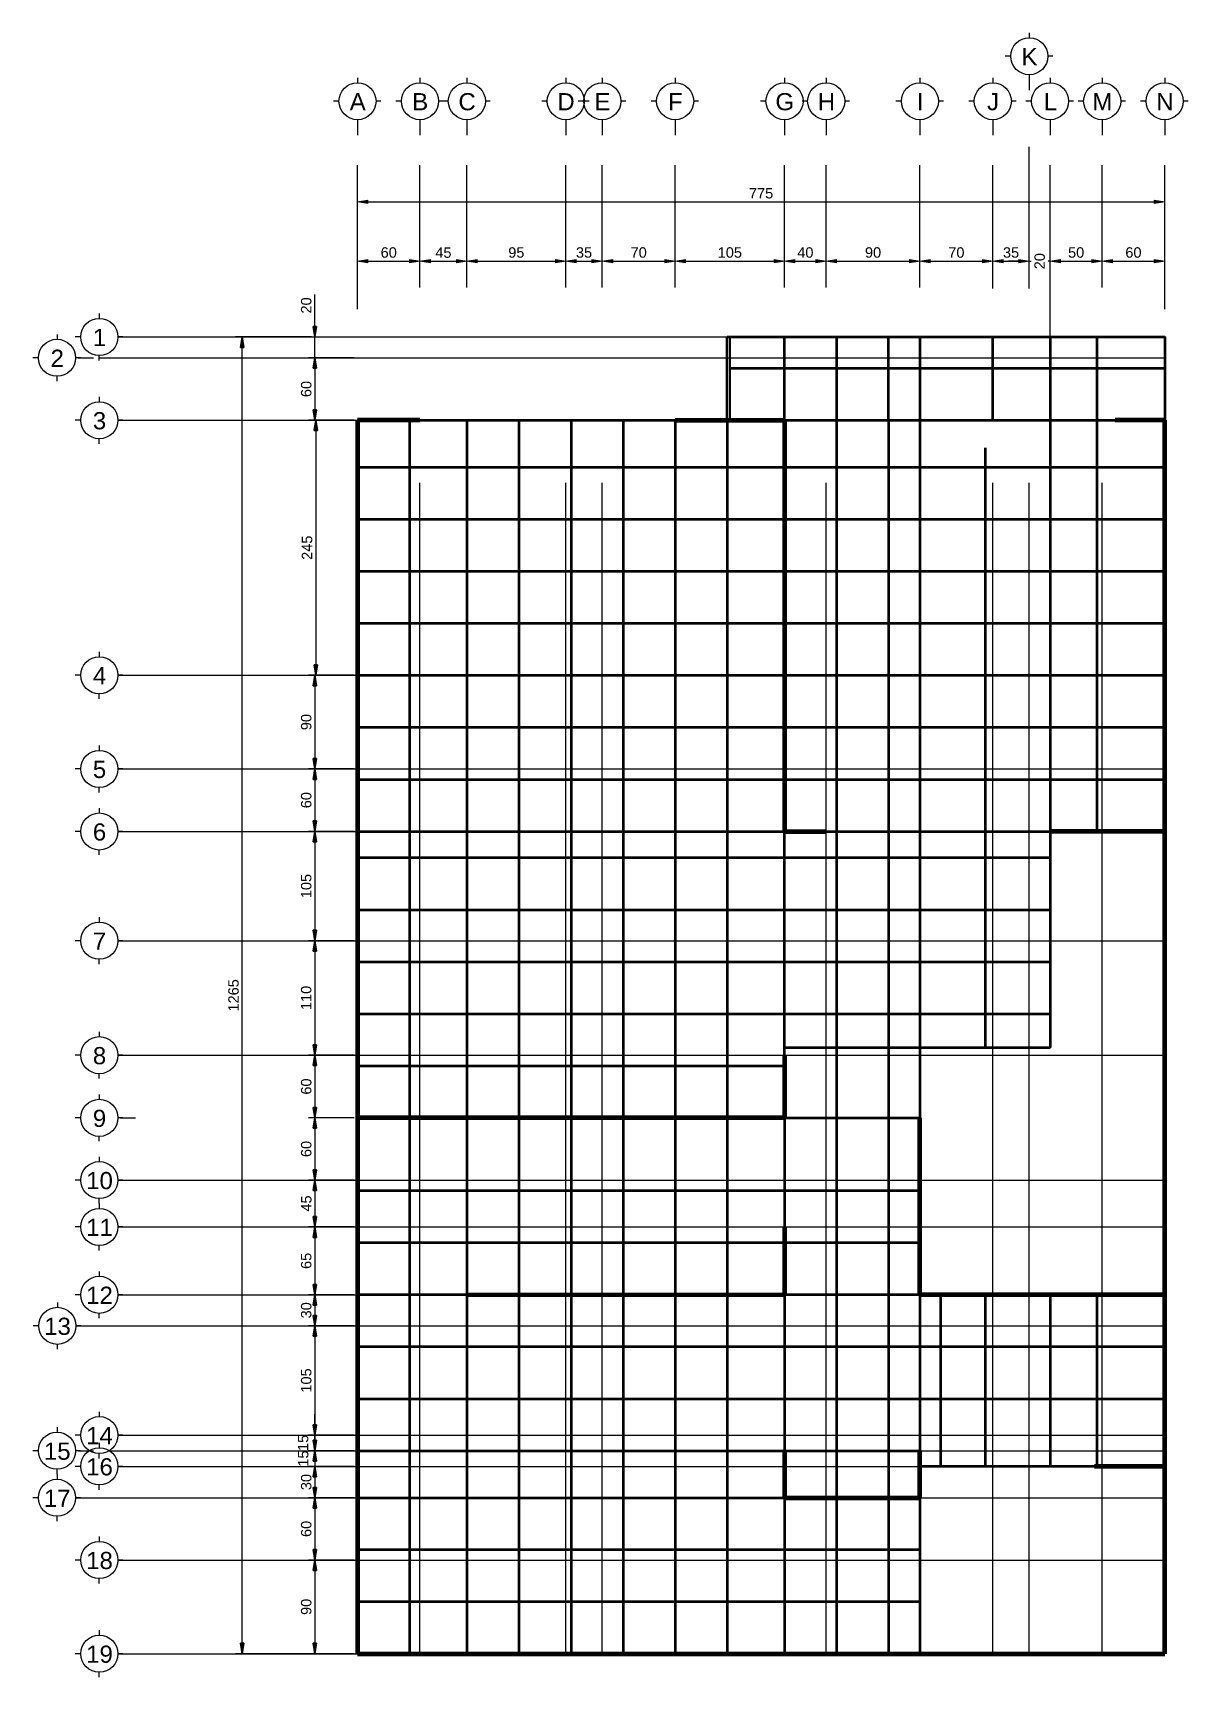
# Model space of a CAD drawing. Header units: inches. Extents: x -3.1 to 8, y -0.2 to 15.6.
import ezdxf
from ezdxf.enums import TextEntityAlignment as Align

# ---------------------------------------------------------------- set-up
doc = ezdxf.new("R2010")
doc.units = ezdxf.units.IN
doc.header["$MEASUREMENT"] = 0
doc.linetypes.add('CENTER2', pattern=[1.125, 0.75, -0.125, 0.125, -0.125])
for name, color, linetype, lineweight in [('.S-Cotas @ 0.05', 11, 'Continuous', 15), ('.S-Dimensiones', 11, 'Continuous', 15), ('.S-Ejes', 251, 'CENTER2', 5)]:
    doc.layers.add(name, color=color, linetype=linetype, lineweight=lineweight)
doc.layers.add('.S-Etabs_Losa', color=8, linetype='Continuous', plot=False)
doc.layers.add('.S-Etabs_Muros', color=150, linetype='Continuous', lineweight=60, plot=False)
doc.layers.add('.S-Etabs_Nervaduras', color=14, linetype='Continuous', lineweight=35, true_color=0xa80000, plot=False)
doc.layers.add('.S-Etabs_Vigas', color=191, linetype='Continuous', lineweight=35, true_color=0xb56dfd, plot=False)
doc.styles.add('General', font='arial.ttf')
doc.dimstyles.new('Generales', dxfattribs={"dimscale": 0, "dimtxt": 2, "dimasz": 2, "dimexe": 1.25, "dimexo": 0.625, "dimtad": 1, "dimdec": 0, "dimlfac": 100, "dimzin": 1, "dimdsep": 46, "dimtxsty": 'General', "dimblk": 'FLECHA', "dimcen": 2, "dimclrd": 11, "dimclre": 11, "dimclrt": 5, "dimadec": 0, "dimazin": 0, "dimtfac": 1, "dimtdec": 0, "dimtmove": 0, "dimatfit": 3, "dimfxl": 1, "dimlwd": 13, "dimlwe": 13, "dimarcsym": 0})

msp = doc.modelspace()

# ---------------------------------------------------------------- blocks, each defined once
blk = doc.blocks.new('*U4')
for p, q in [((0, 4.5), (0, 3.56)), ((-3.56, 0), (-4.63, 0)), ((4.5, 0), (3.56, 0)), ((0, -3.56), (0, -6.52))]:
    blk.add_line(p, q)
blk.add_circle((0, 0), 3.56)
at = {"color": 1, "style": 'General'}
blk.add_attdef('EJE', text='', height=3.3, dxfattribs=at).set_placement((0.04, -0.09), align=Align.MIDDLE_CENTER)
blk = doc.blocks.new('*U5')
for p, q in [((0, 4.5), (0, 3.56)), ((-3.56, 0), (-4.63, 0)), ((4.5, 0), (3.56, 0)), ((4.03, 0), (6.98, 0)), ((0, -4.5), (0, -3.56))]:
    blk.add_line(p, q)
blk.add_circle((0, 0), 3.56)
at = {"color": 1, "style": 'General'}
blk.add_attdef('EJE', text='', height=3.3, dxfattribs=at).set_placement((0.04, -0.09), align=Align.MIDDLE_CENTER)
blk = doc.blocks.new('FLECHA')
at = {"linetype": 'Continuous'}
blk.add_hatch(color=5, dxfattribs=at).paths.add_polyline_path([(0, 0), (-1, 0.1621), (-1, -0.1574)])
at = {"color": 5, "linetype": 'Continuous'}
blk.add_line((-1, 0.1621), (-1, -0.1574), dxfattribs=at)
blk.add_lwpolyline([(-1, 0.1621), (0, 0), (-1, -0.1574)], dxfattribs=at)
blk = doc.blocks.new('*D40')
at = {"layer": '.S-Dimensiones', "color": 11, "linetype": 'Continuous', "lineweight": 13, "transparency": 16777216}
for p, q in [((0, 13.129), (0, 13.441)), ((0.6, 13.129), (0.6, 13.441)), ((0.1, 13.378), (0.5, 13.378))]:
    blk.add_line(p, q, dxfattribs=at)
at = {"layer": 'Defpoints', "color": 0, "transparency": 16777216}
for p in [(0.6, 13.378), (0, 13.098), (0.6, 13.098)]:
    blk.add_point(p, dxfattribs=at)
at = {"layer": '.S-Dimensiones', "color": 11, "lineweight": 13, "transparency": 16777216, "xscale": 0.1, "yscale": 0.1, "zscale": 0.1, "rotation": 180}
blk.add_blockref('FLECHA', (0, 13.378), dxfattribs=at)
at = {"layer": '.S-Dimensiones', "color": 11, "lineweight": 13, "transparency": 16777216, "xscale": 0.1, "yscale": 0.1, "zscale": 0.1}
blk.add_blockref('FLECHA', (0.6, 13.378), dxfattribs=at)
at = {"layer": '.S-Dimensiones', "color": 5, "transparency": 16777216, "insert": (0.3, 13.461), "char_height": 0.1, "attachment_point": 5, "style": 'General'}
blk.add_mtext('60', dxfattribs=at)
blk = doc.blocks.new('*D41')
at = {"layer": '.S-Dimensiones', "color": 11, "linetype": 'Continuous', "lineweight": 13, "transparency": 16777216}
for p, q in [((0.6, 13.129), (0.6, 13.441)), ((1.05, 13.13), (1.05, 13.441)), ((0.7, 13.378), (0.95, 13.378))]:
    blk.add_line(p, q, dxfattribs=at)
at = {"layer": 'Defpoints', "color": 0, "transparency": 16777216}
for p in [(1.05, 13.378), (0.6, 13.098), (1.05, 13.099)]:
    blk.add_point(p, dxfattribs=at)
at = {"layer": '.S-Dimensiones', "color": 11, "lineweight": 13, "transparency": 16777216, "xscale": 0.1, "yscale": 0.1, "zscale": 0.1, "rotation": 180}
blk.add_blockref('FLECHA', (0.6, 13.378), dxfattribs=at)
at = {"layer": '.S-Dimensiones', "color": 11, "lineweight": 13, "transparency": 16777216, "xscale": 0.1, "yscale": 0.1, "zscale": 0.1}
blk.add_blockref('FLECHA', (1.05, 13.378), dxfattribs=at)
at = {"layer": '.S-Dimensiones', "color": 5, "transparency": 16777216, "insert": (0.825, 13.46), "char_height": 0.1, "attachment_point": 5, "style": 'General'}
blk.add_mtext('45', dxfattribs=at)
blk = doc.blocks.new('*D42')
at = {"layer": '.S-Dimensiones', "color": 11, "linetype": 'Continuous', "lineweight": 13, "transparency": 16777216}
for p, q in [((1.05, 13.13), (1.05, 13.441)), ((2, 13.133), (2, 13.441)), ((1.15, 13.378), (1.9, 13.378))]:
    blk.add_line(p, q, dxfattribs=at)
at = {"layer": 'Defpoints', "color": 0, "transparency": 16777216}
for p in [(2, 13.378), (1.05, 13.099), (2, 13.102)]:
    blk.add_point(p, dxfattribs=at)
at = {"layer": '.S-Dimensiones', "color": 11, "lineweight": 13, "transparency": 16777216, "xscale": 0.1, "yscale": 0.1, "zscale": 0.1, "rotation": 180}
blk.add_blockref('FLECHA', (1.05, 13.378), dxfattribs=at)
at = {"layer": '.S-Dimensiones', "color": 11, "lineweight": 13, "transparency": 16777216, "xscale": 0.1, "yscale": 0.1, "zscale": 0.1}
blk.add_blockref('FLECHA', (2, 13.378), dxfattribs=at)
at = {"layer": '.S-Dimensiones', "color": 5, "transparency": 16777216, "insert": (1.525, 13.461), "char_height": 0.1, "attachment_point": 5, "style": 'General'}
blk.add_mtext('95', dxfattribs=at)
blk = doc.blocks.new('*D43')
at = {"layer": '.S-Dimensiones', "color": 11, "linetype": 'Continuous', "lineweight": 13, "transparency": 16777216}
for p, q in [((2, 13.133), (2, 13.441)), ((2.35, 13.139), (2.35, 13.441)), ((2.1, 13.378), (2.25, 13.378))]:
    blk.add_line(p, q, dxfattribs=at)
at = {"layer": 'Defpoints', "color": 0, "transparency": 16777216}
for p in [(2.35, 13.378), (2, 13.102), (2.35, 13.108)]:
    blk.add_point(p, dxfattribs=at)
at = {"layer": '.S-Dimensiones', "color": 11, "lineweight": 13, "transparency": 16777216, "xscale": 0.1, "yscale": 0.1, "zscale": 0.1, "rotation": 180}
blk.add_blockref('FLECHA', (2, 13.378), dxfattribs=at)
at = {"layer": '.S-Dimensiones', "color": 11, "lineweight": 13, "transparency": 16777216, "xscale": 0.1, "yscale": 0.1, "zscale": 0.1}
blk.add_blockref('FLECHA', (2.35, 13.378), dxfattribs=at)
at = {"layer": '.S-Dimensiones', "color": 5, "transparency": 16777216, "insert": (2.175, 13.461), "char_height": 0.1, "attachment_point": 5, "style": 'General'}
blk.add_mtext('35', dxfattribs=at)
blk = doc.blocks.new('*D44')
at = {"layer": '.S-Dimensiones', "color": 11, "linetype": 'Continuous', "lineweight": 13, "transparency": 16777216}
for p, q in [((2.35, 13.139), (2.35, 13.441)), ((3.05, 13.148), (3.05, 13.441)), ((2.45, 13.378), (2.95, 13.378))]:
    blk.add_line(p, q, dxfattribs=at)
at = {"layer": 'Defpoints', "color": 0, "transparency": 16777216}
for p in [(3.05, 13.378), (3.05, 13.117), (2.35, 13.108)]:
    blk.add_point(p, dxfattribs=at)
at = {"layer": '.S-Dimensiones', "color": 11, "lineweight": 13, "transparency": 16777216, "xscale": 0.1, "yscale": 0.1, "zscale": 0.1, "rotation": 180}
blk.add_blockref('FLECHA', (2.35, 13.378), dxfattribs=at)
at = {"layer": '.S-Dimensiones', "color": 11, "lineweight": 13, "transparency": 16777216, "xscale": 0.1, "yscale": 0.1, "zscale": 0.1}
blk.add_blockref('FLECHA', (3.05, 13.378), dxfattribs=at)
at = {"layer": '.S-Dimensiones', "color": 5, "transparency": 16777216, "insert": (2.7, 13.461), "char_height": 0.1, "attachment_point": 5, "style": 'General'}
blk.add_mtext('70', dxfattribs=at)
blk = doc.blocks.new('*D45')
at = {"layer": '.S-Dimensiones', "color": 11, "linetype": 'Continuous', "lineweight": 13, "transparency": 16777216}
for p, q in [((3.05, 13.148), (3.05, 13.441)), ((4.1, 13.148), (4.1, 13.441)), ((3.15, 13.378), (4, 13.378))]:
    blk.add_line(p, q, dxfattribs=at)
at = {"layer": 'Defpoints', "color": 0, "transparency": 16777216}
for p in [(4.1, 13.378), (3.05, 13.117), (4.1, 13.117)]:
    blk.add_point(p, dxfattribs=at)
at = {"layer": '.S-Dimensiones', "color": 11, "lineweight": 13, "transparency": 16777216, "xscale": 0.1, "yscale": 0.1, "zscale": 0.1, "rotation": 180}
blk.add_blockref('FLECHA', (3.05, 13.378), dxfattribs=at)
at = {"layer": '.S-Dimensiones', "color": 11, "lineweight": 13, "transparency": 16777216, "xscale": 0.1, "yscale": 0.1, "zscale": 0.1}
blk.add_blockref('FLECHA', (4.1, 13.378), dxfattribs=at)
at = {"layer": '.S-Dimensiones', "color": 5, "transparency": 16777216, "insert": (3.575, 13.461), "char_height": 0.1, "attachment_point": 5, "style": 'General'}
blk.add_mtext('105', dxfattribs=at)
blk = doc.blocks.new('*D46')
at = {"layer": '.S-Dimensiones', "color": 11, "linetype": 'Continuous', "lineweight": 13, "transparency": 16777216}
for p, q in [((4.1, 13.148), (4.1, 13.441)), ((4.5, 13.154), (4.5, 13.441)), ((4.2, 13.378), (4.4, 13.378))]:
    blk.add_line(p, q, dxfattribs=at)
at = {"layer": 'Defpoints', "color": 0, "transparency": 16777216}
for p in [(4.5, 13.378), (4.1, 13.117), (4.5, 13.123)]:
    blk.add_point(p, dxfattribs=at)
at = {"layer": '.S-Dimensiones', "color": 11, "lineweight": 13, "transparency": 16777216, "xscale": 0.1, "yscale": 0.1, "zscale": 0.1, "rotation": 180}
blk.add_blockref('FLECHA', (4.1, 13.378), dxfattribs=at)
at = {"layer": '.S-Dimensiones', "color": 11, "lineweight": 13, "transparency": 16777216, "xscale": 0.1, "yscale": 0.1, "zscale": 0.1}
blk.add_blockref('FLECHA', (4.5, 13.378), dxfattribs=at)
at = {"layer": '.S-Dimensiones', "color": 5, "transparency": 16777216, "insert": (4.3, 13.461), "char_height": 0.1, "attachment_point": 5, "style": 'General'}
blk.add_mtext('40', dxfattribs=at)
blk = doc.blocks.new('*D47')
at = {"layer": '.S-Dimensiones', "color": 11, "linetype": 'Continuous', "lineweight": 13, "transparency": 16777216}
for p, q in [((4.5, 13.154), (4.5, 13.441)), ((5.4, 13.163), (5.4, 13.441)), ((4.6, 13.378), (5.3, 13.378))]:
    blk.add_line(p, q, dxfattribs=at)
at = {"layer": 'Defpoints', "color": 0, "transparency": 16777216}
for p in [(5.4, 13.378), (4.5, 13.123), (5.4, 13.132)]:
    blk.add_point(p, dxfattribs=at)
at = {"layer": '.S-Dimensiones', "color": 11, "lineweight": 13, "transparency": 16777216, "xscale": 0.1, "yscale": 0.1, "zscale": 0.1, "rotation": 180}
blk.add_blockref('FLECHA', (4.5, 13.378), dxfattribs=at)
at = {"layer": '.S-Dimensiones', "color": 11, "lineweight": 13, "transparency": 16777216, "xscale": 0.1, "yscale": 0.1, "zscale": 0.1}
blk.add_blockref('FLECHA', (5.4, 13.378), dxfattribs=at)
at = {"layer": '.S-Dimensiones', "color": 5, "transparency": 16777216, "insert": (4.95, 13.461), "char_height": 0.1, "attachment_point": 5, "style": 'General'}
blk.add_mtext('90', dxfattribs=at)
blk = doc.blocks.new('*D48')
at = {"layer": '.S-Dimensiones', "color": 11, "linetype": 'Continuous', "lineweight": 13, "transparency": 16777216}
for p, q in [((5.4, 13.163), (5.4, 13.441)), ((6.1, 13.117), (6.1, 13.441)), ((5.5, 13.378), (6, 13.378))]:
    blk.add_line(p, q, dxfattribs=at)
at = {"layer": 'Defpoints', "color": 0, "transparency": 16777216}
for p in [(6.1, 13.378), (5.4, 13.132), (6.1, 13.086)]:
    blk.add_point(p, dxfattribs=at)
at = {"layer": '.S-Dimensiones', "color": 11, "lineweight": 13, "transparency": 16777216, "xscale": 0.1, "yscale": 0.1, "zscale": 0.1, "rotation": 180}
blk.add_blockref('FLECHA', (5.4, 13.378), dxfattribs=at)
at = {"layer": '.S-Dimensiones', "color": 11, "lineweight": 13, "transparency": 16777216, "xscale": 0.1, "yscale": 0.1, "zscale": 0.1}
blk.add_blockref('FLECHA', (6.1, 13.378), dxfattribs=at)
at = {"layer": '.S-Dimensiones', "color": 5, "transparency": 16777216, "insert": (5.75, 13.461), "char_height": 0.1, "attachment_point": 5, "style": 'General'}
blk.add_mtext('70', dxfattribs=at)
blk = doc.blocks.new('*D49')
at = {"layer": '.S-Dimensiones', "color": 11, "linetype": 'Continuous', "lineweight": 13, "transparency": 16777216}
for p, q in [((6.1, 13.117), (6.1, 13.441)), ((6.45, 13.117), (6.45, 13.441)), ((6.2, 13.378), (6.35, 13.378))]:
    blk.add_line(p, q, dxfattribs=at)
at = {"layer": 'Defpoints', "color": 0, "transparency": 16777216}
for p in [(6.45, 13.378), (6.1, 13.086), (6.45, 13.086)]:
    blk.add_point(p, dxfattribs=at)
at = {"layer": '.S-Dimensiones', "color": 11, "lineweight": 13, "transparency": 16777216, "xscale": 0.1, "yscale": 0.1, "zscale": 0.1, "rotation": 180}
blk.add_blockref('FLECHA', (6.1, 13.378), dxfattribs=at)
at = {"layer": '.S-Dimensiones', "color": 11, "lineweight": 13, "transparency": 16777216, "xscale": 0.1, "yscale": 0.1, "zscale": 0.1}
blk.add_blockref('FLECHA', (6.45, 13.378), dxfattribs=at)
at = {"layer": '.S-Dimensiones', "color": 5, "transparency": 16777216, "insert": (6.275, 13.461), "char_height": 0.1, "attachment_point": 5, "style": 'General'}
blk.add_mtext('35', dxfattribs=at)
blk = doc.blocks.new('*D50')
at = {"layer": '.S-Dimensiones', "color": 11, "linetype": 'Continuous', "lineweight": 13, "transparency": 16777216}
for p, q in [((6.45, 13.117), (6.45, 13.441)), ((6.65, 13.117), (6.65, 13.441)), ((6.35, 13.378), (6.25, 13.378)), ((6.45, 13.378), (6.468, 13.378)), ((6.65, 13.378), (6.632, 13.378)), ((6.75, 13.378), (6.85, 13.378))]:
    blk.add_line(p, q, dxfattribs=at)
at = {"layer": 'Defpoints', "color": 0, "transparency": 16777216}
for p in [(6.65, 13.378), (6.45, 13.086), (6.65, 13.086)]:
    blk.add_point(p, dxfattribs=at)
at = {"layer": '.S-Dimensiones', "color": 11, "lineweight": 13, "transparency": 16777216, "xscale": 0.1, "yscale": 0.1, "zscale": 0.1}
blk.add_blockref('FLECHA', (6.45, 13.378), dxfattribs=at)
at = {"layer": '.S-Dimensiones', "color": 11, "lineweight": 13, "transparency": 16777216, "xscale": 0.1, "yscale": 0.1, "zscale": 0.1, "rotation": 180}
blk.add_blockref('FLECHA', (6.65, 13.378), dxfattribs=at)
at = {"layer": '.S-Dimensiones', "color": 5, "transparency": 16777216, "insert": (6.55, 13.378), "char_height": 0.1, "attachment_point": 5, "rotation": 90, "style": 'General'}
blk.add_mtext('20', dxfattribs=at)
blk = doc.blocks.new('*D51')
at = {"layer": '.S-Dimensiones', "color": 11, "linetype": 'Continuous', "lineweight": 13, "transparency": 16777216}
for p, q in [((6.65, 13.117), (6.65, 13.441)), ((7.15, 13.163), (7.15, 13.441)), ((6.75, 13.378), (7.05, 13.378))]:
    blk.add_line(p, q, dxfattribs=at)
at = {"layer": 'Defpoints', "color": 0, "transparency": 16777216}
for p in [(7.15, 13.378), (7.15, 13.132), (6.65, 13.086)]:
    blk.add_point(p, dxfattribs=at)
at = {"layer": '.S-Dimensiones', "color": 11, "lineweight": 13, "transparency": 16777216, "xscale": 0.1, "yscale": 0.1, "zscale": 0.1, "rotation": 180}
blk.add_blockref('FLECHA', (6.65, 13.378), dxfattribs=at)
at = {"layer": '.S-Dimensiones', "color": 11, "lineweight": 13, "transparency": 16777216, "xscale": 0.1, "yscale": 0.1, "zscale": 0.1}
blk.add_blockref('FLECHA', (7.15, 13.378), dxfattribs=at)
at = {"layer": '.S-Dimensiones', "color": 5, "transparency": 16777216, "insert": (6.9, 13.461), "char_height": 0.1, "attachment_point": 5, "style": 'General'}
blk.add_mtext('50', dxfattribs=at)
blk = doc.blocks.new('*D52')
at = {"layer": '.S-Dimensiones', "color": 11, "linetype": 'Continuous', "lineweight": 13, "transparency": 16777216}
for p, q in [((7.15, 13.163), (7.15, 13.441)), ((7.75, 13.145), (7.75, 13.441)), ((7.25, 13.378), (7.65, 13.378))]:
    blk.add_line(p, q, dxfattribs=at)
at = {"layer": 'Defpoints', "color": 0, "transparency": 16777216}
for p in [(7.75, 13.378), (7.15, 13.132), (7.75, 13.114)]:
    blk.add_point(p, dxfattribs=at)
at = {"layer": '.S-Dimensiones', "color": 11, "lineweight": 13, "transparency": 16777216, "xscale": 0.1, "yscale": 0.1, "zscale": 0.1, "rotation": 180}
blk.add_blockref('FLECHA', (7.15, 13.378), dxfattribs=at)
at = {"layer": '.S-Dimensiones', "color": 11, "lineweight": 13, "transparency": 16777216, "xscale": 0.1, "yscale": 0.1, "zscale": 0.1}
blk.add_blockref('FLECHA', (7.75, 13.378), dxfattribs=at)
at = {"layer": '.S-Dimensiones', "color": 5, "transparency": 16777216, "insert": (7.45, 13.461), "char_height": 0.1, "attachment_point": 5, "style": 'General'}
blk.add_mtext('60', dxfattribs=at)
blk = doc.blocks.new('*D53')
at = {"layer": '.S-Dimensiones', "color": 11, "linetype": 'Continuous', "lineweight": 13, "transparency": 16777216}
for p, q in [((0, 12.917), (0, 14.01)), ((0.1, 13.948), (7.65, 13.948)), ((7.75, 12.917), (7.75, 14.01))]:
    blk.add_line(p, q, dxfattribs=at)
at = {"layer": 'Defpoints', "color": 0, "transparency": 16777216}
for p in [(7.75, 13.948), (0, 12.886), (7.75, 12.886)]:
    blk.add_point(p, dxfattribs=at)
at = {"layer": '.S-Dimensiones', "color": 11, "lineweight": 13, "transparency": 16777216, "xscale": 0.1, "yscale": 0.1, "zscale": 0.1, "rotation": 180}
blk.add_blockref('FLECHA', (0, 13.948), dxfattribs=at)
at = {"layer": '.S-Dimensiones', "color": 11, "lineweight": 13, "transparency": 16777216, "xscale": 0.1, "yscale": 0.1, "zscale": 0.1}
blk.add_blockref('FLECHA', (7.75, 13.948), dxfattribs=at)
at = {"layer": '.S-Dimensiones', "color": 5, "transparency": 16777216, "insert": (3.875, 14.03), "char_height": 0.1, "attachment_point": 5, "style": 'General'}
blk.add_mtext('775', dxfattribs=at)
blk = doc.blocks.new('*D54')
at = {"layer": '.S-Dimensiones', "color": 11, "linetype": 'Continuous', "lineweight": 13, "transparency": 16777216}
for p, q in [((-0.031, 12.45), (-0.472, 12.45)), ((-0.409, 12.35), (-0.409, 11.95)), ((-0.031, 11.85), (-0.472, 11.85))]:
    blk.add_line(p, q, dxfattribs=at)
at = {"layer": 'Defpoints', "color": 0, "transparency": 16777216}
for p in [(0, 12.45), (-0.409, 11.85), (0, 11.85)]:
    blk.add_point(p, dxfattribs=at)
at = {"layer": '.S-Dimensiones', "color": 11, "lineweight": 13, "transparency": 16777216, "xscale": 0.1, "yscale": 0.1, "zscale": 0.1}
for p, rotation in [((-0.409, 12.45), 90), ((-0.409, 11.85), 270)]:
    blk.add_blockref('FLECHA', p, dxfattribs=dict(at, rotation=rotation))
at = {"layer": '.S-Dimensiones', "color": 5, "transparency": 16777216, "insert": (-0.492, 12.15), "char_height": 0.1, "attachment_point": 5, "rotation": 90, "style": 'General'}
blk.add_mtext('60', dxfattribs=at)
blk = doc.blocks.new('*D55')
at = {"layer": '.S-Dimensiones', "color": 11, "linetype": 'Continuous', "lineweight": 13, "transparency": 16777216}
for p, q in [((-0.031, 11.85), (-0.464, 11.85)), ((-0.401, 11.75), (-0.401, 9.5)), ((-0.031, 9.4), (-0.464, 9.4))]:
    blk.add_line(p, q, dxfattribs=at)
at = {"layer": 'Defpoints', "color": 0, "transparency": 16777216}
for p in [(0, 11.85), (-0.401, 9.4), (0, 9.4)]:
    blk.add_point(p, dxfattribs=at)
at = {"layer": '.S-Dimensiones', "color": 11, "lineweight": 13, "transparency": 16777216, "xscale": 0.1, "yscale": 0.1, "zscale": 0.1}
for p, rotation in [((-0.401, 11.85), 90), ((-0.401, 9.4), 270)]:
    blk.add_blockref('FLECHA', p, dxfattribs=dict(at, rotation=rotation))
at = {"layer": '.S-Dimensiones', "color": 5, "transparency": 16777216, "insert": (-0.484, 10.625), "char_height": 0.1, "attachment_point": 5, "rotation": 90, "style": 'General'}
blk.add_mtext('245', dxfattribs=at)
blk = doc.blocks.new('*D56')
at = {"layer": '.S-Dimensiones', "color": 11, "linetype": 'Continuous', "lineweight": 13, "transparency": 16777216}
for p, q in [((-0.031, 9.4), (-0.472, 9.4)), ((-0.409, 9.3), (-0.409, 8.6)), ((-0.031, 8.5), (-0.472, 8.5))]:
    blk.add_line(p, q, dxfattribs=at)
at = {"layer": 'Defpoints', "color": 0, "transparency": 16777216}
for p in [(0, 9.4), (-0.409, 8.5), (0, 8.5)]:
    blk.add_point(p, dxfattribs=at)
at = {"layer": '.S-Dimensiones', "color": 11, "lineweight": 13, "transparency": 16777216, "xscale": 0.1, "yscale": 0.1, "zscale": 0.1}
for p, rotation in [((-0.409, 9.4), 90), ((-0.409, 8.5), 270)]:
    blk.add_blockref('FLECHA', p, dxfattribs=dict(at, rotation=rotation))
at = {"layer": '.S-Dimensiones', "color": 5, "transparency": 16777216, "insert": (-0.492, 8.95), "char_height": 0.1, "attachment_point": 5, "rotation": 90, "style": 'General'}
blk.add_mtext('90', dxfattribs=at)
blk = doc.blocks.new('*D57')
at = {"layer": '.S-Dimensiones', "color": 11, "linetype": 'Continuous', "lineweight": 13, "transparency": 16777216}
for p, q in [((-0.031, 8.5), (-0.472, 8.5)), ((-0.409, 8.4), (-0.409, 8)), ((-0.031, 7.9), (-0.472, 7.9))]:
    blk.add_line(p, q, dxfattribs=at)
at = {"layer": 'Defpoints', "color": 0, "transparency": 16777216}
for p in [(0, 8.5), (-0.409, 7.9), (0, 7.9)]:
    blk.add_point(p, dxfattribs=at)
at = {"layer": '.S-Dimensiones', "color": 11, "lineweight": 13, "transparency": 16777216, "xscale": 0.1, "yscale": 0.1, "zscale": 0.1}
for p, rotation in [((-0.409, 8.5), 90), ((-0.409, 7.9), 270)]:
    blk.add_blockref('FLECHA', p, dxfattribs=dict(at, rotation=rotation))
at = {"layer": '.S-Dimensiones', "color": 5, "transparency": 16777216, "insert": (-0.492, 8.2), "char_height": 0.1, "attachment_point": 5, "rotation": 90, "style": 'General'}
blk.add_mtext('60', dxfattribs=at)
blk = doc.blocks.new('*D58')
at = {"layer": '.S-Dimensiones', "color": 11, "linetype": 'Continuous', "lineweight": 13, "transparency": 16777216}
for p, q in [((-0.031, 7.9), (-0.472, 7.9)), ((-0.409, 7.8), (-0.409, 6.95)), ((-0.031, 6.85), (-0.472, 6.85))]:
    blk.add_line(p, q, dxfattribs=at)
at = {"layer": 'Defpoints', "color": 0, "transparency": 16777216}
for p in [(0, 7.9), (-0.409, 6.85), (0, 6.85)]:
    blk.add_point(p, dxfattribs=at)
at = {"layer": '.S-Dimensiones', "color": 11, "lineweight": 13, "transparency": 16777216, "xscale": 0.1, "yscale": 0.1, "zscale": 0.1}
for p, rotation in [((-0.409, 7.9), 90), ((-0.409, 6.85), 270)]:
    blk.add_blockref('FLECHA', p, dxfattribs=dict(at, rotation=rotation))
at = {"layer": '.S-Dimensiones', "color": 5, "transparency": 16777216, "insert": (-0.492, 7.375), "char_height": 0.1, "attachment_point": 5, "rotation": 90, "style": 'General'}
blk.add_mtext('105', dxfattribs=at)
blk = doc.blocks.new('*D59')
at = {"layer": '.S-Dimensiones', "color": 11, "linetype": 'Continuous', "lineweight": 13, "transparency": 16777216}
for p, q in [((-0.031, 6.85), (-0.472, 6.85)), ((-0.409, 6.75), (-0.409, 5.85)), ((-0.031, 5.75), (-0.472, 5.75))]:
    blk.add_line(p, q, dxfattribs=at)
at = {"layer": 'Defpoints', "color": 0, "transparency": 16777216}
for p in [(0, 6.85), (-0.409, 5.75), (0, 5.75)]:
    blk.add_point(p, dxfattribs=at)
at = {"layer": '.S-Dimensiones', "color": 11, "lineweight": 13, "transparency": 16777216, "xscale": 0.1, "yscale": 0.1, "zscale": 0.1}
for p, rotation in [((-0.409, 6.85), 90), ((-0.409, 5.75), 270)]:
    blk.add_blockref('FLECHA', p, dxfattribs=dict(at, rotation=rotation))
at = {"layer": '.S-Dimensiones', "color": 5, "transparency": 16777216, "insert": (-0.492, 6.3), "char_height": 0.1, "attachment_point": 5, "rotation": 90, "style": 'General'}
blk.add_mtext('110', dxfattribs=at)
blk = doc.blocks.new('*D60')
at = {"layer": '.S-Dimensiones', "color": 11, "linetype": 'Continuous', "lineweight": 13, "transparency": 16777216}
for p, q in [((-0.031, 5.75), (-0.472, 5.75)), ((-0.409, 5.65), (-0.409, 5.248)), ((-0.031, 5.148), (-0.472, 5.148))]:
    blk.add_line(p, q, dxfattribs=at)
at = {"layer": 'Defpoints', "color": 0, "transparency": 16777216}
for p in [(0, 5.75), (-0.409, 5.148), (0, 5.148)]:
    blk.add_point(p, dxfattribs=at)
at = {"layer": '.S-Dimensiones', "color": 11, "lineweight": 13, "transparency": 16777216, "xscale": 0.1, "yscale": 0.1, "zscale": 0.1}
for p, rotation in [((-0.409, 5.75), 90), ((-0.409, 5.148), 270)]:
    blk.add_blockref('FLECHA', p, dxfattribs=dict(at, rotation=rotation))
at = {"layer": '.S-Dimensiones', "color": 5, "transparency": 16777216, "insert": (-0.492, 5.449), "char_height": 0.1, "attachment_point": 5, "rotation": 90, "style": 'General'}
blk.add_mtext('60', dxfattribs=at)
blk = doc.blocks.new('*D61')
at = {"layer": '.S-Dimensiones', "color": 11, "linetype": 'Continuous', "lineweight": 13, "transparency": 16777216}
for p, q in [((-0.031, 5.148), (-0.472, 5.148)), ((-0.409, 5.048), (-0.409, 4.65)), ((-0.031, 4.55), (-0.472, 4.55))]:
    blk.add_line(p, q, dxfattribs=at)
at = {"layer": 'Defpoints', "color": 0, "transparency": 16777216}
for p in [(0, 5.148), (-0.409, 4.55), (0, 4.55)]:
    blk.add_point(p, dxfattribs=at)
at = {"layer": '.S-Dimensiones', "color": 11, "lineweight": 13, "transparency": 16777216, "xscale": 0.1, "yscale": 0.1, "zscale": 0.1}
for p, rotation in [((-0.409, 5.148), 90), ((-0.409, 4.55), 270)]:
    blk.add_blockref('FLECHA', p, dxfattribs=dict(at, rotation=rotation))
at = {"layer": '.S-Dimensiones', "color": 5, "transparency": 16777216, "insert": (-0.492, 4.849), "char_height": 0.1, "attachment_point": 5, "rotation": 90, "style": 'General'}
blk.add_mtext('60', dxfattribs=at)
blk = doc.blocks.new('*D62')
at = {"layer": '.S-Dimensiones', "color": 11, "linetype": 'Continuous', "lineweight": 13, "transparency": 16777216}
for p, q in [((-0.031, 4.55), (-0.472, 4.55)), ((-0.409, 4.45), (-0.409, 4.2)), ((-0.031, 4.1), (-0.472, 4.1))]:
    blk.add_line(p, q, dxfattribs=at)
at = {"layer": 'Defpoints', "color": 0, "transparency": 16777216}
for p in [(0, 4.55), (-0.409, 4.1), (0, 4.1)]:
    blk.add_point(p, dxfattribs=at)
at = {"layer": '.S-Dimensiones', "color": 11, "lineweight": 13, "transparency": 16777216, "xscale": 0.1, "yscale": 0.1, "zscale": 0.1}
for p, rotation in [((-0.409, 4.55), 90), ((-0.409, 4.1), 270)]:
    blk.add_blockref('FLECHA', p, dxfattribs=dict(at, rotation=rotation))
at = {"layer": '.S-Dimensiones', "color": 5, "transparency": 16777216, "insert": (-0.491, 4.325), "char_height": 0.1, "attachment_point": 5, "rotation": 90, "style": 'General'}
blk.add_mtext('45', dxfattribs=at)
blk = doc.blocks.new('*D63')
at = {"layer": '.S-Dimensiones', "color": 11, "linetype": 'Continuous', "lineweight": 13, "transparency": 16777216}
for p, q in [((-0.031, 4.1), (-0.472, 4.1)), ((-0.409, 4), (-0.409, 3.548)), ((-0.031, 3.448), (-0.472, 3.448))]:
    blk.add_line(p, q, dxfattribs=at)
at = {"layer": 'Defpoints', "color": 0, "transparency": 16777216}
for p in [(0, 4.1), (-0.409, 3.448), (0, 3.448)]:
    blk.add_point(p, dxfattribs=at)
at = {"layer": '.S-Dimensiones', "color": 11, "lineweight": 13, "transparency": 16777216, "xscale": 0.1, "yscale": 0.1, "zscale": 0.1}
for p, rotation in [((-0.409, 4.1), 90), ((-0.409, 3.448), 270)]:
    blk.add_blockref('FLECHA', p, dxfattribs=dict(at, rotation=rotation))
at = {"layer": '.S-Dimensiones', "color": 5, "transparency": 16777216, "insert": (-0.492, 3.774), "char_height": 0.1, "attachment_point": 5, "rotation": 90, "style": 'General'}
blk.add_mtext('65', dxfattribs=at)
blk = doc.blocks.new('*D64')
at = {"layer": '.S-Dimensiones', "color": 11, "linetype": 'Continuous', "lineweight": 13, "transparency": 16777216}
for p, q in [((-0.031, 3.448), (-0.472, 3.448)), ((-0.409, 3.348), (-0.409, 3.25)), ((-0.031, 3.15), (-0.472, 3.15))]:
    blk.add_line(p, q, dxfattribs=at)
at = {"layer": 'Defpoints', "color": 0, "transparency": 16777216}
for p in [(0, 3.448), (-0.409, 3.15), (0, 3.15)]:
    blk.add_point(p, dxfattribs=at)
at = {"layer": '.S-Dimensiones', "color": 11, "lineweight": 13, "transparency": 16777216, "xscale": 0.1, "yscale": 0.1, "zscale": 0.1}
for p, rotation in [((-0.409, 3.448), 90), ((-0.409, 3.15), 270)]:
    blk.add_blockref('FLECHA', p, dxfattribs=dict(at, rotation=rotation))
at = {"layer": '.S-Dimensiones', "color": 5, "transparency": 16777216, "insert": (-0.492, 3.299), "char_height": 0.1, "attachment_point": 5, "rotation": 90, "style": 'General'}
blk.add_mtext('30', dxfattribs=at)
blk = doc.blocks.new('*D65')
at = {"layer": '.S-Dimensiones', "color": 11, "linetype": 'Continuous', "lineweight": 13, "transparency": 16777216}
for p, q in [((-0.031, 3.15), (-0.472, 3.15)), ((-0.409, 3.05), (-0.409, 2.2)), ((-0.031, 2.1), (-0.472, 2.1))]:
    blk.add_line(p, q, dxfattribs=at)
at = {"layer": 'Defpoints', "color": 0, "transparency": 16777216}
for p in [(0, 3.15), (-0.409, 2.1), (0, 2.1)]:
    blk.add_point(p, dxfattribs=at)
at = {"layer": '.S-Dimensiones', "color": 11, "lineweight": 13, "transparency": 16777216, "xscale": 0.1, "yscale": 0.1, "zscale": 0.1}
for p, rotation in [((-0.409, 3.15), 90), ((-0.409, 2.1), 270)]:
    blk.add_blockref('FLECHA', p, dxfattribs=dict(at, rotation=rotation))
at = {"layer": '.S-Dimensiones', "color": 5, "transparency": 16777216, "insert": (-0.492, 2.625), "char_height": 0.1, "attachment_point": 5, "rotation": 90, "style": 'General'}
blk.add_mtext('105', dxfattribs=at)
blk = doc.blocks.new('*D66')
at = {"layer": '.S-Dimensiones', "color": 11, "linetype": 'Continuous', "lineweight": 13, "transparency": 16777216}
for p, q in [((-0.409, 2.2), (-0.409, 2.3)), ((-0.031, 2.1), (-0.472, 2.1)), ((-0.409, 2.1), (-0.409, 1.95)), ((-0.409, 2.1), (-0.409, 1.95)), ((-0.031, 1.95), (-0.472, 1.95)), ((-0.409, 1.85), (-0.409, 1.75))]:
    blk.add_line(p, q, dxfattribs=at)
at = {"layer": 'Defpoints', "color": 0, "transparency": 16777216}
for p in [(0, 2.1), (-0.409, 1.95), (0, 1.95)]:
    blk.add_point(p, dxfattribs=at)
at = {"layer": '.S-Dimensiones', "color": 11, "lineweight": 13, "transparency": 16777216, "xscale": 0.1, "yscale": 0.1, "zscale": 0.1}
for p, rotation in [((-0.409, 2.1), 270), ((-0.409, 1.95), 90)]:
    blk.add_blockref('FLECHA', p, dxfattribs=dict(at, rotation=rotation))
at = {"layer": '.S-Dimensiones', "color": 5, "transparency": 16777216, "insert": (-0.522, 2.025), "char_height": 0.1, "attachment_point": 5, "rotation": 90, "style": 'General'}
blk.add_mtext('15', dxfattribs=at)
blk = doc.blocks.new('*D67')
at = {"layer": '.S-Dimensiones', "color": 11, "linetype": 'Continuous', "lineweight": 13, "transparency": 16777216}
for p, q in [((-0.409, 2.05), (-0.409, 2.15)), ((-0.031, 1.95), (-0.472, 1.95)), ((-0.409, 1.95), (-0.409, 1.8)), ((-0.409, 1.95), (-0.409, 1.8)), ((-0.031, 1.8), (-0.472, 1.8)), ((-0.409, 1.7), (-0.409, 1.6))]:
    blk.add_line(p, q, dxfattribs=at)
at = {"layer": 'Defpoints', "color": 0, "transparency": 16777216}
for p in [(0, 1.95), (-0.409, 1.8), (0, 1.8)]:
    blk.add_point(p, dxfattribs=at)
at = {"layer": '.S-Dimensiones', "color": 11, "lineweight": 13, "transparency": 16777216, "xscale": 0.1, "yscale": 0.1, "zscale": 0.1}
for p, rotation in [((-0.409, 1.95), 270), ((-0.409, 1.8), 90)]:
    blk.add_blockref('FLECHA', p, dxfattribs=dict(at, rotation=rotation))
at = {"layer": '.S-Dimensiones', "color": 5, "transparency": 16777216, "insert": (-0.521, 1.875), "char_height": 0.1, "attachment_point": 5, "rotation": 90, "style": 'General'}
blk.add_mtext('15', dxfattribs=at)
blk = doc.blocks.new('*D68')
at = {"layer": '.S-Dimensiones', "color": 11, "linetype": 'Continuous', "lineweight": 13, "transparency": 16777216}
for p, q in [((-0.031, 1.8), (-0.472, 1.8)), ((-0.409, 1.7), (-0.409, 1.598)), ((-0.031, 1.498), (-0.472, 1.498))]:
    blk.add_line(p, q, dxfattribs=at)
at = {"layer": 'Defpoints', "color": 0, "transparency": 16777216}
for p in [(0, 1.8), (-0.409, 1.498), (0, 1.498)]:
    blk.add_point(p, dxfattribs=at)
at = {"layer": '.S-Dimensiones', "color": 11, "lineweight": 13, "transparency": 16777216, "xscale": 0.1, "yscale": 0.1, "zscale": 0.1}
for p, rotation in [((-0.409, 1.8), 90), ((-0.409, 1.498), 270)]:
    blk.add_blockref('FLECHA', p, dxfattribs=dict(at, rotation=rotation))
at = {"layer": '.S-Dimensiones', "color": 5, "transparency": 16777216, "insert": (-0.492, 1.649), "char_height": 0.1, "attachment_point": 5, "rotation": 90, "style": 'General'}
blk.add_mtext('30', dxfattribs=at)
blk = doc.blocks.new('*D69')
at = {"layer": '.S-Dimensiones', "color": 11, "linetype": 'Continuous', "lineweight": 13, "transparency": 16777216}
for p, q in [((-0.031, 1.498), (-0.472, 1.498)), ((-0.409, 1.398), (-0.409, 1)), ((-0.031, 0.9), (-0.472, 0.9))]:
    blk.add_line(p, q, dxfattribs=at)
at = {"layer": 'Defpoints', "color": 0, "transparency": 16777216}
for p in [(0, 1.498), (-0.409, 0.9), (0, 0.9)]:
    blk.add_point(p, dxfattribs=at)
at = {"layer": '.S-Dimensiones', "color": 11, "lineweight": 13, "transparency": 16777216, "xscale": 0.1, "yscale": 0.1, "zscale": 0.1}
for p, rotation in [((-0.409, 1.498), 90), ((-0.409, 0.9), 270)]:
    blk.add_blockref('FLECHA', p, dxfattribs=dict(at, rotation=rotation))
at = {"layer": '.S-Dimensiones', "color": 5, "transparency": 16777216, "insert": (-0.492, 1.199), "char_height": 0.1, "attachment_point": 5, "rotation": 90, "style": 'General'}
blk.add_mtext('60', dxfattribs=at)
blk = doc.blocks.new('*D70')
at = {"layer": '.S-Dimensiones', "color": 11, "linetype": 'Continuous', "lineweight": 13, "transparency": 16777216}
for p, q in [((-0.031, 0.9), (-0.472, 0.9)), ((-0.409, 0.8), (-0.409, 0.1)), ((-0.031, 0), (-0.472, 0))]:
    blk.add_line(p, q, dxfattribs=at)
at = {"layer": 'Defpoints', "color": 0, "transparency": 16777216}
for p in [(0, 0.9), (-0.409, 0), (0, 0)]:
    blk.add_point(p, dxfattribs=at)
at = {"layer": '.S-Dimensiones', "color": 11, "lineweight": 13, "transparency": 16777216, "xscale": 0.1, "yscale": 0.1, "zscale": 0.1}
for p, rotation in [((-0.409, 0.9), 90), ((-0.409, 0), 270)]:
    blk.add_blockref('FLECHA', p, dxfattribs=dict(at, rotation=rotation))
at = {"layer": '.S-Dimensiones', "color": 5, "transparency": 16777216, "insert": (-0.492, 0.45), "char_height": 0.1, "attachment_point": 5, "rotation": 90, "style": 'General'}
blk.add_mtext('90', dxfattribs=at)
blk = doc.blocks.new('*D71')
at = {"layer": '.S-Dimensiones', "color": 11, "linetype": 'Continuous', "lineweight": 13, "transparency": 16777216}
for p, q in [((-0.441, 12.65), (-1.17, 12.65)), ((-1.108, 0.1), (-1.108, 12.55)), ((-0.441, 0), (-1.17, 0))]:
    blk.add_line(p, q, dxfattribs=at)
at = {"layer": 'Defpoints', "color": 0, "transparency": 16777216}
for p in [(-1.108, 12.65), (-0.409, 12.65), (-0.409, 0)]:
    blk.add_point(p, dxfattribs=at)
at = {"layer": '.S-Dimensiones', "color": 11, "lineweight": 13, "transparency": 16777216, "xscale": 0.1, "yscale": 0.1, "zscale": 0.1}
for p, rotation in [((-1.108, 12.65), 90), ((-1.108, 0), 270)]:
    blk.add_blockref('FLECHA', p, dxfattribs=dict(at, rotation=rotation))
at = {"layer": '.S-Dimensiones', "color": 5, "transparency": 16777216, "insert": (-1.19, 6.325), "char_height": 0.1, "attachment_point": 5, "rotation": 90, "style": 'General'}
blk.add_mtext('1265', dxfattribs=at)
blk = doc.blocks.new('*D72')
at = {"layer": '.S-Dimensiones', "color": 11, "linetype": 'Continuous', "lineweight": 13, "transparency": 16777216}
for p, q in [((-0.409, 12.75), (-0.409, 13.057)), ((-2.27, 12.65), (-0.347, 12.65)), ((-0.409, 12.45), (-0.409, 12.65)), ((-0.031, 12.45), (-0.472, 12.45)), ((-0.409, 12.35), (-0.409, 12.25))]:
    blk.add_line(p, q, dxfattribs=at)
at = {"layer": 'Defpoints', "color": 0, "transparency": 16777216}
for p in [(-2.301, 12.65), (-0.409, 12.65), (0, 12.45)]:
    blk.add_point(p, dxfattribs=at)
at = {"layer": '.S-Dimensiones', "color": 11, "lineweight": 13, "transparency": 16777216, "xscale": 0.1, "yscale": 0.1, "zscale": 0.1}
for p, rotation in [((-0.409, 12.65), 270), ((-0.409, 12.45), 90)]:
    blk.add_blockref('FLECHA', p, dxfattribs=dict(at, rotation=rotation))
at = {"layer": '.S-Dimensiones', "color": 5, "transparency": 16777216, "insert": (-0.492, 12.953), "char_height": 0.1, "attachment_point": 5, "rotation": 90, "style": 'General'}
blk.add_mtext('20', dxfattribs=at)

# ---------------------------------------------------------------- dimensions: what is measured, and where the dimension line sits
at = {"layer": '.S-Dimensiones'}
for base, p1, p2, picture, middle in [((7.75, 13.948), (0, 12.886), (7.75, 12.886), '*D53', (3.875, 14.03)), ((0.6, 13.378), (0, 13.098), (0.6, 13.098), '*D40', (0.3, 13.461)), ((1.05, 13.378), (0.6, 13.098), (1.05, 13.099), '*D41', (0.825, 13.46)), ((2, 13.378), (1.05, 13.099), (2, 13.102), '*D42', (1.525, 13.461)), ((2.35, 13.378), (2, 13.102), (2.35, 13.108), '*D43', (2.175, 13.461)), ((3.05, 13.378), (2.35, 13.108), (3.05, 13.117), '*D44', (2.7, 13.461)), ((4.1, 13.378), (3.05, 13.117), (4.1, 13.117), '*D45', (3.575, 13.461)), ((4.5, 13.378), (4.1, 13.117), (4.5, 13.123), '*D46', (4.3, 13.461)), ((5.4, 13.378), (4.5, 13.123), (5.4, 13.132), '*D47', (4.95, 13.461)), ((6.1, 13.378), (5.4, 13.132), (6.1, 13.086), '*D48', (5.75, 13.461)), ((6.45, 13.378), (6.1, 13.086), (6.45, 13.086), '*D49', (6.275, 13.461)), ((7.15, 13.378), (6.65, 13.086), (7.15, 13.132), '*D51', (6.9, 13.461)), ((7.75, 13.378), (7.15, 13.132), (7.75, 13.114), '*D52', (7.45, 13.461))]:
    dim = msp.add_linear_dim(base=base, p1=p1, p2=p2, dimstyle='Generales', dxfattribs=at)
    dim.commit()
    dim.dimension.update_dxf_attribs({"geometry": picture, "text_midpoint": middle})
dim = msp.add_linear_dim(base=(6.65, 13.378), p1=(6.45, 13.086), p2=(6.65, 13.086), dimstyle='Generales', dxfattribs=at)
dim.commit()
dim.dimension.update_dxf_attribs({"geometry": '*D50', "text_midpoint": (6.55, 13.378), "text_rotation": 90})
for base, p1, p2, picture, middle in [((-0.409, 12.65), (0, 12.45), (-2.301, 12.65), '*D72', (-0.492, 12.953)), ((-1.108, 12.65), (-0.409, 0), (-0.409, 12.65), '*D71', (-1.19, 6.325)), ((-0.409, 11.85), (0, 12.45), (0, 11.85), '*D54', (-0.492, 12.15)), ((-0.401, 9.4), (0, 11.85), (0, 9.4), '*D55', (-0.484, 10.625)), ((-0.409, 8.5), (0, 9.4), (0, 8.5), '*D56', (-0.492, 8.95)), ((-0.409, 7.899), (0, 8.5), (0, 7.899), '*D57', (-0.492, 8.2)), ((-0.409, 6.85), (0, 7.899), (0, 6.85), '*D58', (-0.492, 7.375)), ((-0.409, 5.75), (0, 6.85), (0, 5.75), '*D59', (-0.492, 6.3)), ((-0.409, 5.148), (0, 5.75), (0, 5.148), '*D60', (-0.492, 5.449)), ((-0.409, 4.55), (0, 5.148), (0, 4.55), '*D61', (-0.492, 4.849)), ((-0.409, 4.1), (0, 4.55), (0, 4.1), '*D62', (-0.491, 4.325)), ((-0.409, 3.448), (0, 4.1), (0, 3.448), '*D63', (-0.492, 3.774)), ((-0.409, 3.15), (0, 3.448), (0, 3.15), '*D64', (-0.492, 3.299)), ((-0.409, 2.1), (0, 3.15), (0, 2.1), '*D65', (-0.492, 2.625)), ((-0.409, 1.498), (0, 1.8), (0, 1.498), '*D68', (-0.492, 1.649)), ((-0.409, 0.9), (0, 1.498), (0, 0.9), '*D69', (-0.492, 1.199)), ((-0.409, 0), (0, 0.9), (0, 0), '*D70', (-0.492, 0.45))]:
    dim = msp.add_linear_dim(base=base, p1=p1, p2=p2, angle=90, dimstyle='Generales', dxfattribs=at)
    dim.commit()
    dim.dimension.update_dxf_attribs({"geometry": picture, "text_midpoint": middle})
for base, p1, p2, picture, middle in [((-0.409, 1.95), (0, 2.1), (0, 1.95), '*D66', (-0.522, 2.025)), ((-0.409, 1.8), (0, 1.95), (0, 1.8), '*D67', (-0.521, 1.875))]:
    dim = msp.add_linear_dim(base=base, p1=p1, p2=p2, angle=90, dimstyle='Generales', dxfattribs=at)
    dim.commit()
    dim.dimension.update_dxf_attribs({"geometry": picture, "text_midpoint": middle, "dimtype": 160, "text_rotation": 90})

# ---------------------------------------------------------------- linework, layer by layer
at = {"layer": '.S-Ejes', "ltscale": 15}
for p, q in [((6.45, 0), (6.45, 14.478)), ((0, 0), (0, 14.3)), ((0.6, 0), (0.6, 14.3)), ((1.05, 0), (1.05, 14.3)), ((2, 0), (2, 14.3)), ((2.35, 0), (2.35, 14.3)), ((3.05, 0), (3.05, 14.3)), ((4.1, 0), (4.1, 14.3)), ((4.5, 0), (4.5, 14.3)), ((5.4, 0), (5.4, 14.3)), ((6.1, 0), (6.1, 14.3)), ((6.65, 5.825), (6.65, 14.3)), ((7.15, 0), (7.15, 14.3)), ((7.75, 0), (7.75, 14.3)), ((-2.301, 12.65), (7.75, 12.65)), ((-2.479, 12.45), (7.75, 12.45)), ((-2.301, 11.85), (7.75, 11.85)), ((-2.301, 9.4), (7.75, 9.4)), ((-2.301, 8.5), (7.75, 8.5)), ((-2.301, 7.899), (7.75, 7.899)), ((-2.301, 6.85), (7.75, 6.85)), ((-2.301, 5.75), (7.75, 5.75)), ((-2.301, 4.55), (7.75, 4.55)), ((-2.301, 4.1), (7.75, 4.1)), ((-2.301, 3.448), (7.75, 3.448)), ((-2.704, 3.15), (7.75, 3.15)), ((-2.301, 2.1), (7.75, 2.1)), ((-2.383, 1.95), (7.75, 1.95)), ((-2.301, 1.8), (7.75, 1.8)), ((-2.707, 1.498), (7.75, 1.498)), ((-2.301, 0.9), (7.75, 0.9)), ((-2.301, 0), (7.75, 0))]:
    msp.add_line(p, q, dxfattribs=at)
at = {"layer": '.S-Etabs_Losa'}
for points in [[(3.575, 11.85), (7.75, 11.85), (7.75, 12.65), (3.575, 12.65)], [(0, 7.899), (4.1, 7.899), (4.1, 11.85), (0, 11.85)], [(4.1, 7.899), (7.75, 7.899), (7.75, 11.85), (4.1, 11.85)], [(0, 5.148), (4.1, 5.15), (4.1, 7.899), (0, 7.899)], [(4.1, 5.148), (5.4, 5.148), (5.4, 7.899), (4.1, 7.899)], [(5.4, 5.825), (6.65, 5.825), (6.65, 7.899), (5.4, 7.899)], [(0, 3.448), (4.101, 3.448), (4.1, 5.148), (0, 5.148)], [(4.1, 3.448), (5.4, 3.448), (5.4, 5.148), (4.1, 5.148)], [(0, 1.498), (4.1, 1.498), (4.1, 3.448), (0, 3.448)], [(4.1, 1.498), (5.4, 1.498), (5.4, 3.448), (4.1, 3.448)], [(7.75, 1.8), (7.75, 3.448), (5.4, 3.448), (5.4, 1.8)], [(0, 0), (5.4, 0), (5.4, 1.498), (0, 1.498)]]:
    msp.add_3dface(points, dxfattribs=at)
at = {"layer": '.S-Etabs_Muros'}
for p, q in [((0.6, 11.85), (0, 11.85)), ((0, 11.85), (0, 0)), ((3.05, 11.85), (4.1, 11.85)), ((4.1, 11.85), (4.1, 7.899)), ((7.75, 11.85), (7.275, 11.85)), ((7.75, 0), (7.75, 11.85)), ((4.1, 7.899), (4.5, 7.899)), ((7.75, 7.899), (6.65, 7.899)), ((4.1, 5.75), (4.1, 5.148)), ((4.1, 5.148), (0, 5.148)), ((5.4, 3.448), (5.4, 5.148)), ((4.1, 4.1), (4.1, 3.448)), ((1.05, 3.45), (4.1, 3.448)), ((7.75, 3.448), (5.4, 3.448)), ((4.1, 1.95), (4.1, 1.498)), ((5.4, 1.498), (5.4, 1.95)), ((7.75, 1.8), (7.075, 1.8)), ((4.1, 1.498), (5.4, 1.498)), ((0, 0), (7.75, 0))]:
    msp.add_line(p, q, dxfattribs=at)
at = {"layer": '.S-Etabs_Nervaduras'}
for p, q in [((4.1, 11.85), (4.1, 12.65)), ((4.599, 12.65), (4.599, 1.498)), ((5.097, 11.85), (5.097, 12.65)), ((5.4, 12.65), (5.4, 3.45)), ((6.1, 11.85), (6.1, 12.65)), ((6.65, 12.65), (6.65, 7.899)), ((7.099, 12.65), (7.099, 7.899)), ((3.575, 12.35), (7.75, 12.35)), ((0.5, 11.85), (0.5, 5.148)), ((1.05, 11.851), (1.05, 5.148)), ((1.55, 11.851), (1.55, 5.148)), ((2.05, 11.851), (2.05, 5.148)), ((2.55, 11.851), (2.55, 5.148)), ((3.05, 11.851), (3.05, 5.148)), ((3.55, 11.85), (3.55, 5.15)), ((5.099, 11.851), (5.099, 1.498)), ((6.025, 11.585), (6.025, 5.825)), ((0, 11.4), (4.1, 11.4)), ((4.1, 11.4), (7.75, 11.4)), ((0, 10.9), (4.1, 10.9)), ((4.1, 10.9), (7.75, 10.9)), ((0, 10.4), (4.1, 10.4)), ((4.1, 10.4), (7.75, 10.4)), ((0, 9.9), (4.1, 9.9)), ((4.1, 9.9), (7.75, 9.9)), ((0, 9.4), (4.1, 9.4)), ((4.1, 9.4), (7.75, 9.4)), ((0, 8.9), (4.1, 8.9)), ((4.1, 8.9), (7.75, 8.9)), ((0, 8.4), (4.1, 8.4)), ((4.1, 8.4), (7.75, 8.4)), ((0, 7.899), (4.1, 7.899)), ((6.65, 7.899), (6.65, 5.825)), ((0, 7.648), (6.65, 7.648)), ((0, 7.148), (6.65, 7.148)), ((0, 6.648), (6.65, 6.648)), ((0, 6.148), (6.65, 6.148)), ((4.1, 5.825), (6.65, 5.825)), ((0, 5.648), (4.1, 5.648)), ((0.5, 5.148), (0.5, 0)), ((1.05, 5.148), (1.05, 3.45)), ((1.55, 5.148), (1.55, 3.45)), ((2.05, 5.148), (2.05, 3.45)), ((2.55, 5.148), (2.55, 3.45)), ((3.05, 5.148), (3.05, 3.45)), ((3.55, 5.148), (3.55, 3.45)), ((4.1, 5.148), (4.1, 4.1)), ((4.1, 5.148), (5.4, 5.148)), ((0, 4.45), (5.4, 4.45)), ((0, 3.95), (4.1, 3.95)), ((4.1, 3.95), (5.4, 3.95)), ((0, 3.45), (1.05, 3.45)), ((1.05, 3.448), (1.05, 0.002)), ((1.55, 3.448), (1.55, 0.002)), ((2.05, 3.448), (2.05, 0.002)), ((2.55, 3.448), (2.55, 0.002)), ((3.05, 3.448), (3.05, 0.002)), ((3.55, 3.448), (3.55, 0.002)), ((4.1, 3.451), (5.4, 3.451)), ((4.1, 3.448), (4.1, 1.95)), ((5.599, 3.448), (5.599, 1.8)), ((6.025, 3.448), (6.025, 1.8)), ((6.65, 3.448), (6.65, 3.448)), ((6.65, 3.448), (6.65, 1.8)), ((7.099, 3.448), (7.099, 1.8)), ((0, 2.95), (7.75, 2.95)), ((0, 2.45), (7.75, 2.45)), ((0, 1.95), (4.1, 1.95)), ((4.1, 1.95), (5.4, 1.95)), ((0, 1.498), (4.1, 1.498)), ((4.1, 1.498), (4.1, 0.002)), ((4.599, 1.498), (4.599, 0.002)), ((5.099, 1.498), (5.099, 0.002)), ((5.4, 1.498), (5.4, 0)), ((0, 1), (5.4, 1)), ((0, 0.5), (5.4, 0.5))]:
    msp.add_line(p, q, dxfattribs=at)
at = {"layer": '.S-Etabs_Vigas'}
for p, q in [((3.55, 11.85), (3.55, 12.65)), ((3.55, 12.65), (7.75, 12.65)), ((7.75, 12.65), (7.75, 11.85)), ((0.6, 11.85), (3.05, 11.85)), ((4.1, 11.85), (6.1, 11.85)), ((6.1, 11.85), (7.275, 11.85)), ((4.1, 5.75), (4.1, 7.899)), ((4.5, 7.899), (6.65, 7.899)), ((5.4, 3.448), (5.4, 1.95)), ((7.075, 1.8), (5.4, 1.8))]:
    msp.add_line(p, q, dxfattribs=at)

# ---------------------------------------------------------------- block references
at = {"layer": '.S-Cotas @ 0.05', "xscale": 0.05, "yscale": 0.05, "zscale": 0.05}
for name, p, values in [('*U4', (6.45, 15.347), {'EJE': 'K'}), ('*U4', (0, 14.915), {'EJE': 'A'}), ('*U4', (0.6, 14.915), {'EJE': 'B'}), ('*U4', (1.05, 14.915), {'EJE': 'C'}), ('*U4', (2, 14.915), {'EJE': 'D'}), ('*U4', (2.35, 14.915), {'EJE': 'E'}), ('*U4', (3.05, 14.915), {'EJE': 'F'}), ('*U4', (4.1, 14.915), {'EJE': 'G'}), ('*U4', (4.5, 14.915), {'EJE': 'H'}), ('*U4', (5.4, 14.915), {'EJE': 'I'}), ('*U4', (6.1, 14.915), {'EJE': 'J'}), ('*U4', (6.65, 14.915), {'EJE': 'L'}), ('*U4', (7.15, 14.915), {'EJE': 'M'}), ('*U4', (7.75, 14.915), {'EJE': 'N'}), ('*U5', (-2.479, 12.65), {'EJE': '1'}), ('*U5', (-2.885, 12.45), {'EJE': '2'}), ('*U5', (-2.479, 11.85), {'EJE': '3'}), ('*U5', (-2.479, 9.4), {'EJE': '4'}), ('*U5', (-2.479, 8.5), {'EJE': '5'}), ('*U5', (-2.479, 7.899), {'EJE': '6'}), ('*U5', (-2.479, 6.85), {'EJE': '7'}), ('*U5', (-2.479, 5.75), {'EJE': '8'}), ('*U5', (-2.479, 5.148), {'EJE': '9'}), ('*U5', (-2.479, 4.55), {'EJE': '10'}), ('*U5', (-2.479, 4.1), {'EJE': '11'}), ('*U5', (-2.479, 3.448), {'EJE': '12'}), ('*U5', (-2.882, 3.15), {'EJE': '13'}), ('*U5', (-2.479, 2.1), {'EJE': '14'}), ('*U5', (-2.885, 1.95), {'EJE': '15'}), ('*U5', (-2.479, 1.8), {'EJE': '16'}), ('*U5', (-2.885, 1.498), {'EJE': '17'}), ('*U5', (-2.479, 0.9), {'EJE': '18'}), ('*U5', (-2.479, 0), {'EJE': '19'})]:
    msp.add_blockref(name, p, dxfattribs=at).add_auto_attribs(values)

msp.set_redraw_order([(e.dxf.handle, doc.entitydb.next_handle()) for e in msp.query("TEXT MTEXT ATTDEF DIMENSION ARC_DIMENSION")])  # texts and dimensions are drawn at this point

doc.saveas('drawing.dxf')
